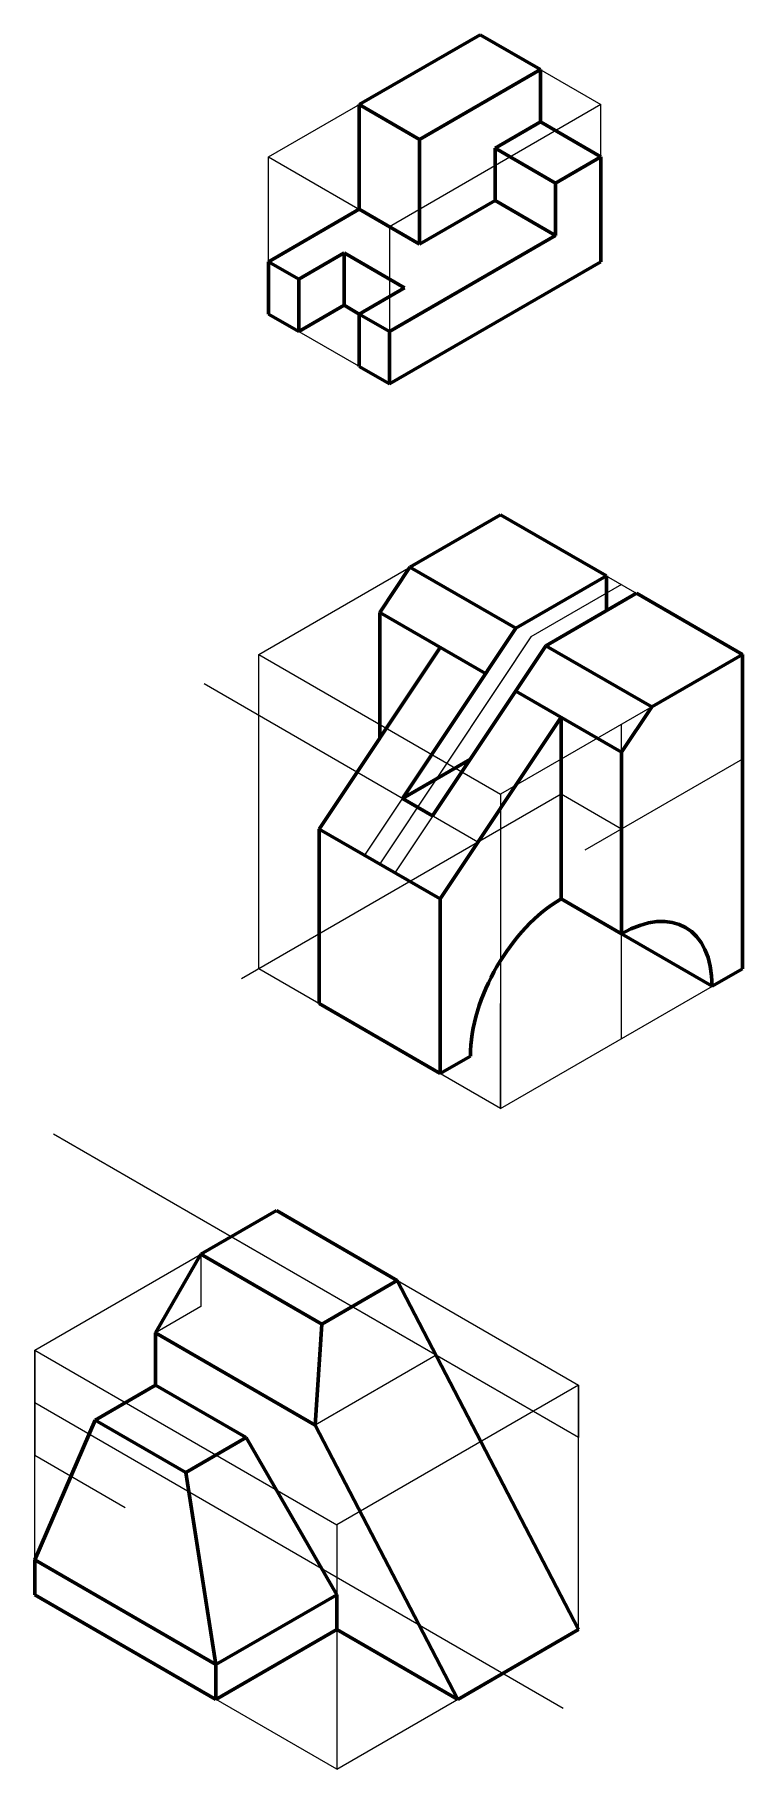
# Model space of a CAD drawing. Header units: millimetres. Extents: x 2048 to 5316, y 978 to 2109.
# Drawn here: x 3141.4 to 3344.2, y 1297.7 to 1794.4 of the extents above; entities that cross this region are included whole.
import ezdxf

# ---------------------------------------------------------------- set-up
doc = ezdxf.new("R2010")
doc.units = ezdxf.units.MM
for name, color, linetype, lineweight in [('Dark', 2, 'Continuous', 60), ('Dark2', 1, 'Continuous', 60), ('Light', 4, 'Continuous', 5), ('Medium', 6, 'Continuous', 20)]:
    doc.layers.add(name, color=color, linetype=linetype, lineweight=lineweight)

msp = doc.modelspace()

# ---------------------------------------------------------------- linework, layer by layer
at = {"layer": 'Dark'}
for p, q in [((3269.064, 1794.432), (3234.423, 1774.432)), ((3286.384, 1784.432), (3269.064, 1794.432)), ((3251.743, 1764.432), (3286.384, 1784.432)), ((3286.384, 1769.432), (3286.384, 1784.432)), ((3234.423, 1774.432), (3251.743, 1764.432)), ((3234.423, 1774.432), (3234.423, 1744.432)), ((3286.384, 1769.432), (3273.394, 1761.932)), ((3303.705, 1759.432), (3286.384, 1769.432)), ((3251.743, 1764.432), (3251.743, 1734.432)), ((3273.394, 1761.932), (3290.714, 1751.932)), ((3273.394, 1761.932), (3273.394, 1746.932)), ((3303.705, 1759.432), (3290.714, 1751.932)), ((3303.705, 1729.432), (3303.705, 1759.432)), ((3290.714, 1751.932), (3290.714, 1736.932)), ((3208.442, 1729.432), (3234.423, 1744.432)), ((3251.743, 1734.432), (3234.423, 1744.432)), ((3251.743, 1734.432), (3273.394, 1746.932)), ((3273.394, 1746.932), (3290.714, 1736.932)), ((3290.714, 1736.932), (3243.083, 1709.432)), ((3208.442, 1714.432), (3208.442, 1729.432)), ((3208.442, 1729.432), (3217.102, 1724.432)), ((3230.093, 1731.932), (3217.102, 1724.432)), ((3247.413, 1721.932), (3230.093, 1731.932)), ((3230.093, 1716.932), (3230.093, 1731.932)), ((3243.083, 1694.432), (3303.705, 1729.432)), ((3217.102, 1724.432), (3217.102, 1709.432)), ((3234.423, 1714.432), (3247.413, 1721.932)), ((3217.102, 1709.432), (3208.442, 1714.432)), ((3217.102, 1709.432), (3230.093, 1716.932)), ((3230.093, 1716.932), (3234.423, 1714.432)), ((3234.423, 1699.432), (3234.423, 1714.432)), ((3234.423, 1714.432), (3243.083, 1709.432)), ((3243.083, 1709.432), (3243.083, 1694.432)), ((3243.083, 1694.432), (3234.423, 1699.432)), ((3274.94, 1656.957), (3248.959, 1641.957)), ((3274.94, 1656.957), (3305.251, 1639.457)), ((3248.959, 1641.957), (3240.299, 1628.957)), ((3279.27, 1624.457), (3248.959, 1641.957)), ((3279.27, 1624.457), (3305.251, 1639.457)), ((3305.251, 1639.457), (3305.251, 1629.457)), ((3313.911, 1634.457), (3287.931, 1619.457)), ((3313.911, 1634.457), (3344.222, 1616.957)), ((3240.299, 1628.957), (3240.299, 1592.957)), ((3270.61, 1611.457), (3240.299, 1628.957)), ((3246.794, 1575.707), (3279.27, 1624.457)), ((3287.931, 1619.457), (3255.455, 1570.707)), ((3318.241, 1601.957), (3287.931, 1619.457)), ((3344.222, 1616.957), (3318.241, 1601.957)), ((3344.222, 1526.957), (3344.222, 1616.957)), ((3309.581, 1588.957), (3279.27, 1606.457)), ((3318.241, 1601.957), (3309.581, 1588.957)), ((3246.794, 1575.707), (3266.28, 1586.957)), ((3309.581, 1536.957), (3309.581, 1588.957)), ((3255.455, 1570.707), (3246.794, 1575.707)), ((3257.62, 1546.957), (3222.979, 1566.957)), ((3309.581, 1536.957), (3292.261, 1546.957)), ((3335.562, 1521.957), (3309.581, 1536.957)), ((3344.222, 1526.957), (3335.562, 1521.957)), ((3257.62, 1496.957), (3222.979, 1516.957)), ((3210.694, 1457.685), (3189.043, 1445.185)), ((3210.694, 1457.685), (3245.335, 1437.685)), ((3189.043, 1445.185), (3176.053, 1422.685)), ((3189.043, 1445.185), (3223.684, 1425.185)), ((3245.335, 1437.685), (3223.684, 1425.185)), ((3245.335, 1437.685), (3297.296, 1337.685)), ((3176.053, 1422.685), (3221.828, 1396.257)), ((3176.053, 1422.685), (3176.053, 1407.685)), ((3223.684, 1425.185), (3221.828, 1396.257)), ((3158.732, 1397.685), (3176.053, 1407.685)), ((3176.053, 1407.685), (3202.033, 1392.685)), ((3158.732, 1397.685), (3141.412, 1357.685)), ((3158.732, 1397.685), (3184.713, 1382.685)), ((3221.828, 1396.257), (3262.655, 1317.685)), ((3184.713, 1382.685), (3202.033, 1392.685)), ((3202.033, 1392.685), (3228.014, 1347.685)), ((3184.713, 1382.685), (3193.373, 1327.685)), ((3141.412, 1347.685), (3141.412, 1357.685)), ((3193.373, 1327.685), (3141.412, 1357.685)), ((3193.373, 1317.685), (3141.412, 1347.685)), ((3193.373, 1327.685), (3228.014, 1347.685)), ((3228.014, 1347.685), (3228.014, 1337.685)), ((3228.014, 1337.685), (3193.373, 1317.685)), ((3228.014, 1337.685), (3262.655, 1317.685)), ((3262.655, 1317.685), (3297.296, 1337.685)), ((3193.373, 1327.685), (3193.373, 1317.685))]:
    msp.add_line(p, q, dxfattribs=at)
msp.add_ellipse((3309.581, 1506.957), major_axis=(-18.371, -31.82), ratio=0.5773503, start_param=2.3561945, end_param=3.9269908, dxfattribs=at)
at = {"layer": 'Dark2'}
for p, q in [((3257.62, 1618.957), (3222.979, 1566.957)), ((3292.261, 1598.957), (3257.62, 1546.957)), ((3292.261, 1598.957), (3292.261, 1546.957)), ((3222.979, 1516.957), (3222.979, 1566.957)), ((3257.62, 1496.957), (3257.62, 1546.957)), ((3257.62, 1496.957), (3266.28, 1501.957))]:
    msp.add_line(p, q, dxfattribs=at)
msp.add_ellipse((3292.261, 1516.957), major_axis=(-18.371, -31.82), ratio=0.5773503, start_param=3.9269908, end_param=5.4977871, dxfattribs=at)
at = {"layer": 'Light'}
for p, q in [((3208.442, 1759.432), (3269.064, 1794.432)), ((3269.064, 1794.432), (3303.705, 1774.432)), ((3303.705, 1774.432), (3243.083, 1739.432)), ((3303.705, 1729.432), (3303.705, 1774.432)), ((3208.442, 1714.432), (3208.442, 1759.432)), ((3208.442, 1759.432), (3243.083, 1739.432)), ((3243.083, 1739.432), (3243.083, 1694.432)), ((3243.083, 1694.432), (3303.705, 1729.432)), ((3243.083, 1694.432), (3208.442, 1714.432)), ((3205.658, 1616.957), (3274.94, 1656.957)), ((3274.94, 1656.957), (3344.222, 1616.957)), ((3205.658, 1526.957), (3205.658, 1616.957)), ((3205.658, 1616.957), (3274.94, 1576.957)), ((3344.222, 1616.957), (3274.94, 1576.957)), ((3344.222, 1526.957), (3344.222, 1616.957)), ((3274.94, 1576.957), (3274.94, 1486.957)), ((3274.94, 1486.957), (3205.658, 1526.957)), ((3274.94, 1486.957), (3344.222, 1526.957)), ((3141.412, 1417.685), (3210.694, 1457.685)), ((3210.694, 1457.685), (3297.296, 1407.685)), ((3141.412, 1347.685), (3141.412, 1417.685)), ((3141.412, 1417.685), (3228.014, 1367.685)), ((3297.296, 1407.685), (3228.014, 1367.685)), ((3297.296, 1337.685), (3297.296, 1407.685)), ((3228.014, 1367.685), (3228.014, 1297.685)), ((3228.014, 1297.685), (3141.412, 1347.685)), ((3228.014, 1297.685), (3297.296, 1337.685))]:
    msp.add_line(p, q, dxfattribs=at)
at = {"layer": 'Medium'}
for p, q in [((3305.251, 1639.457), (3279.27, 1624.457)), ((3309.581, 1636.957), (3283.6, 1621.957)), ((3313.911, 1634.457), (3287.931, 1619.457)), ((3279.27, 1624.457), (3270.61, 1611.457)), ((3283.6, 1621.957), (3274.94, 1608.957)), ((3287.931, 1619.457), (3279.27, 1606.457)), ((3344.222, 1616.957), (3344.222, 1586.957)), ((3270.61, 1611.457), (3235.969, 1559.457)), ((3268.445, 1563.207), (3189.981, 1608.508)), ((3274.94, 1608.957), (3240.299, 1556.957)), ((3279.27, 1606.457), (3244.629, 1554.457)), ((3309.581, 1506.957), (3309.581, 1596.957)), ((3344.222, 1586.957), (3299.084, 1560.897)), ((3292.261, 1576.957), (3200.647, 1524.064)), ((3309.581, 1566.957), (3292.261, 1576.957)), ((3274.94, 1486.957), (3274.94, 1516.957)), ((3297.296, 1392.685), (3146.854, 1479.543)), ((3189.043, 1445.185), (3189.043, 1430.185)), ((3189.043, 1430.185), (3176.053, 1422.685)), ((3176.053, 1422.685), (3221.828, 1396.257)), ((3141.412, 1417.685), (3141.412, 1402.685)), ((3256.469, 1416.257), (3221.828, 1396.257)), ((3297.296, 1407.685), (3297.296, 1392.685)), ((3141.412, 1402.685), (3292.87, 1315.241)), ((3141.412, 1402.685), (3141.412, 1387.685)), ((3141.412, 1387.685), (3167.392, 1372.685)), ((3141.412, 1347.685), (3141.412, 1357.685)), ((3141.412, 1357.685), (3193.373, 1327.685)), ((3193.373, 1327.685), (3193.373, 1317.685))]:
    msp.add_line(p, q, dxfattribs=at)

doc.saveas('drawing.dxf')
